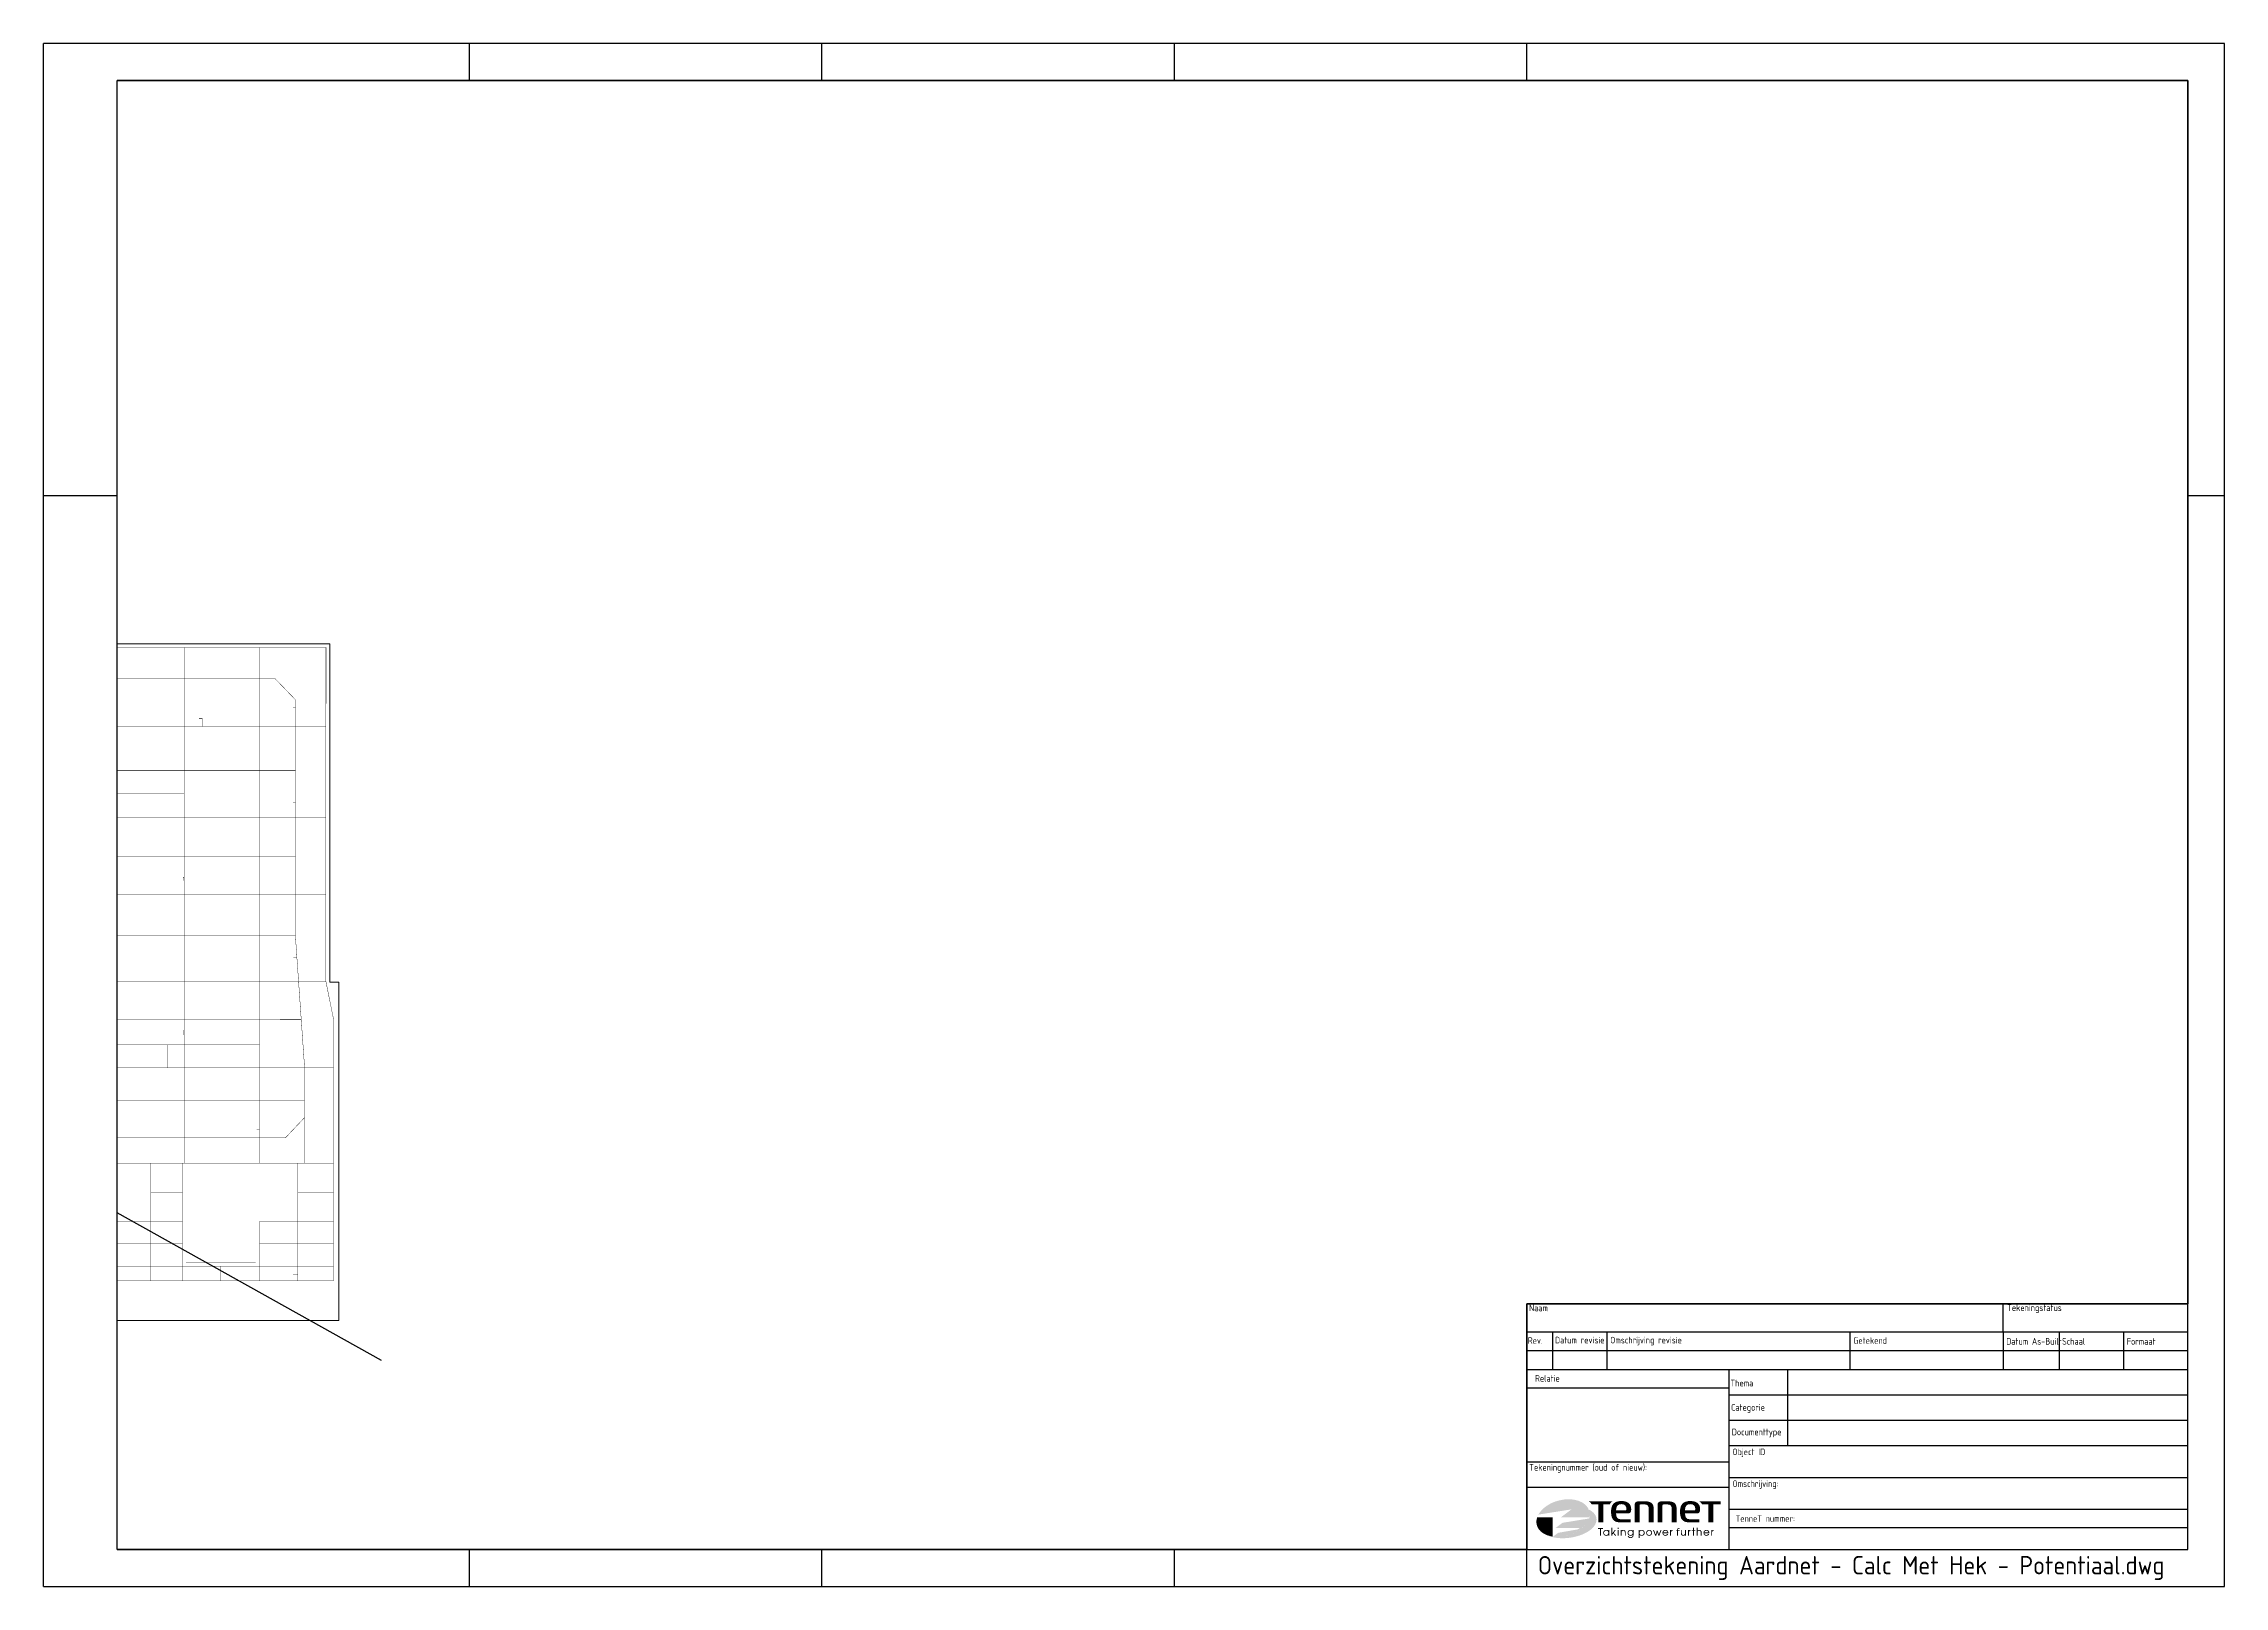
# Paper-space layout 'A2' of a CAD drawing. Header units: millimetres. Extents: x 0 to 594, y 0 to 420.
# The model-space entities are those that its viewports show. They can reach past a viewport. Long polylines and large blocks are cut down to what shows.
import ezdxf
from ezdxf.enums import TextEntityAlignment as Align

# ---------------------------------------------------------------- set-up
doc = ezdxf.new("R2010")
doc.units = ezdxf.units.MM
doc.header["$LTSCALE"] = 10
doc.layers.add('AALYN00L', color=7, linetype='Continuous', lineweight=9)
for name, color, linetype in [('FORMAAT', 7, 'Continuous'), ('GUIDE', 7, 'Continuous'), ('Stationsvlek', 6, 'Continuous'), ('WKAAR40L', 170, 'Continuous'), ('WKAAR40R', 30, 'Continuous')]:
    doc.layers.add(name, color=color, linetype=linetype)
doc.layers.add('VPORTS', color=7, linetype='Continuous', plot=False)
doc.layers.add('WIPEOUT', color=7, linetype='Continuous', plot=False)
doc.styles.add('TenneT', font='isocp.shx')
doc.linetypes.add('FENCELINE1', pattern='A,6.35,-2.54,[133,ltypeshp.shx,S=2.54,R=0,X=-2.54,Y=0],-2.54,25.4', length=36.83)

psp = doc.layouts.new('A2')

# ---------------------------------------------------------------- texts
at = {"insert": (407, 5), "char_height": 5, "attachment_point": 4, "style": 'TenneT'}
psp.add_mtext('Overzichtstekening Aardnet - Calc Met Hek - Potentiaal.dwg', dxfattribs=at)

msp = doc.modelspace()

# ---------------------------------------------------------------- blocks, each defined once
blk = doc.blocks.new('TA2')
at = {"color": 1}
for p, q in [((0, 0), (0, 420)), ((594, 420), (0, 420)), ((116, 410), (116, 420)), ((212, 410), (212, 420)), ((308, 410), (308, 420)), ((404, 410), (404, 420)), ((594, 0), (594, 420)), ((0, 297), (20, 297)), ((584, 297), (594, 297)), ((116, 0), (116, 10)), ((212, 0), (212, 10)), ((308, 0), (308, 10)), ((404, 0), (404, 10)), ((0, 0), (594, 0))]:
    blk.add_line(p, q, dxfattribs=at)
at = {"color": 5}
for p, q in [((20, 10), (20, 410)), ((584, 410), (20, 410)), ((584, 10), (584, 410)), ((20, 10), (584, 10))]:
    blk.add_line(p, q, dxfattribs=at)
blk = doc.blocks.new('TenneT onderhoek A2 2014')
at = {"true_color": 0x004594}
h = blk.add_hatch(color=154, dxfattribs=at)
edge = h.paths.add_edge_path()
edge.add_spline(control_points=[(246.52, 118.33), (246.52, 118.33), (238.74, 118.33), (238.74, 118.33), (238.74, 118.33), (241.66, 120.52), (241.66, 120.52), (241.66, 120.52), (232.66, 119.1), (232.66, 119.1), (232.66, 119.1), (232.65, 119.1), (232.65, 119.1), (233.57, 120.76), (235.56, 122.23), (238.09, 122.91), (242.04, 123.97), (245.81, 122.7), (246.51, 120.07), (246.66, 119.5), (246.66, 118.91), (246.52, 118.33), (246.52, 118.33), (246.52, 118.33), (246.52, 118.33)], knot_values=[0, 0, 0, 0, 1, 1, 1, 2, 2, 2, 3, 3, 3, 4, 4, 4, 5, 5, 5, 6, 6, 6, 7, 7, 7, 8, 8, 8, 8], degree=3, periodic=0)
at = {"true_color": 0x629b9d}
h = blk.add_hatch(color=135, dxfattribs=at)
h.set_gradient(color1=(164, 204, 196), one_color=1, tint=1, name='INVCURVED')
edge = h.paths.add_edge_path()
edge.add_spline(control_points=[(233.83, 114.1), (234.05, 113.96), (234.39, 113.73), (234.89, 113.48), (235.32, 113.31), (235.75, 113.16), (236.21, 113.02), (236.69, 112.91), (237.19, 112.82), (237.72, 112.75), (238.28, 112.69), (238.85, 112.66), (239.44, 112.66), (240.06, 112.68), (240.71, 112.73), (241.4, 112.82), (242.12, 112.94), (242.9, 113.12), (243.75, 113.36), (244.75, 113.73), (246.47, 114.56), (248.07, 115.85), (248.5, 117.44), (248.48, 118.08), (248.35, 118.57), (248.15, 118.98), (247.9, 119.33), (247.61, 119.65), (247.29, 119.92), (246.92, 120.19), (246.67, 120.31), (246.3, 120.57), (246.53, 120.15), (246.57, 119.82), (246.63, 119.24), (246.66, 118.55), (246.26, 117.51), (245.59, 116.36), (244.35, 115.15), (243.06, 114.31), (241.78, 113.75), (240.85, 113.44), (240.04, 113.24), (239.31, 113.12), (238.64, 113.03), (238, 113.06), (237.41, 113.02), (236.85, 113.08), (236.34, 113.15), (235.85, 113.24), (235.38, 113.37), (234.93, 113.52), (234.42, 113.76), (234.06, 113.97), (233.83, 114.1)], knot_values=[0, 0, 0, 0, 1.169576, 1.837399, 2.512652, 3.213579, 3.916841, 4.639743, 5.403717, 6.218902, 7.037093, 7.889665, 8.773799, 9.697636, 10.667594, 11.692368, 12.784237, 13.963594, 15.267821, 16.754832, 18.724948, 23.874711, 25.119813, 25.969505, 26.697037, 27.364343, 28.004422, 28.63507, 29.26661, 29.905374, 30.555472, 30.882101, 31.171247, 31.954644, 32.769179, 33.660189, 35.026022, 37.64588, 39.603933, 42.726769, 44.474586, 45.876255, 47.092859, 48.186573, 49.193163, 50.124383, 51.027126, 51.854028, 52.622592, 53.362173, 54.091847, 54.786472, 55.46156, 56.646122, 56.646122, 56.646122, 56.646122], degree=3, periodic=0)
at = {"true_color": 0x004594}
h = blk.add_hatch(color=154, dxfattribs=at)
edge = h.paths.add_edge_path()
edge.add_spline(control_points=[(247.19, 121.88), (246.99, 122.21), (246.69, 122.49), (246.37, 122.71), (246.37, 122.71), (252.84, 122.71), (252.84, 122.71), (252.5, 122.53), (252.23, 122.23), (252.08, 121.88), (252.08, 121.88), (250.32, 121.88), (250.32, 121.88), (250.32, 121.88), (250.32, 117.01), (250.32, 117.01), (250.32, 117.01), (248.95, 117.01), (248.95, 117.01), (248.95, 117.01), (248.95, 121.88), (248.95, 121.88), (248.95, 121.88), (247.19, 121.88), (247.19, 121.88)], knot_values=[0, 0, 0, 0, 1, 1, 1, 2, 2, 2, 3, 3, 3, 4, 4, 4, 5, 5, 5, 6, 6, 6, 7, 7, 7, 8, 8, 8, 8], degree=3, periodic=0)
h = blk.add_hatch(color=154, dxfattribs=at)
edge = h.paths.add_edge_path()
edge.add_spline(control_points=[(253.83, 119.18), (253.83, 119.26), (253.82, 119.31), (253.82, 119.4), (253.82, 119.4), (256.82, 119.4), (256.82, 119.4), (256.88, 119.4), (257.13, 119.39), (257.3, 119.44), (257.61, 119.51), (257.94, 119.76), (257.94, 120.5), (257.94, 121.41), (257.63, 121.95), (257.15, 122.3), (256.16, 123), (254, 123), (253.11, 122.08), (252.22, 121.16), (252.32, 118.98), (252.79, 118.04), (252.93, 117.78), (253.19, 117.46), (253.6, 117.24), (253.9, 117.07), (254.34, 117.01), (254.77, 117.01), (254.95, 117.01), (257.76, 117.01), (257.76, 117.01), (257.76, 117.01), (257.76, 117.84), (257.76, 117.84), (257.76, 117.84), (254.98, 117.84), (254.98, 117.84), (254.08, 117.84), (253.88, 118.51), (253.83, 119.18)], knot_values=[0, 0, 0, 0, 1, 1, 1, 2, 2, 2, 3, 3, 3, 4, 4, 4, 5, 5, 5, 6, 6, 6, 7, 7, 7, 8, 8, 8, 9, 9, 9, 10, 10, 10, 11, 11, 11, 12, 12, 12, 13, 13, 13, 13], degree=3, periodic=0)
edge = h.paths.add_edge_path(flags=16)
edge.add_spline(control_points=[(253.84, 120.64), (253.91, 121.32), (254.23, 121.95), (255.22, 121.95), (256.23, 121.95), (256.61, 121.42), (256.61, 120.67), (256.6, 120.31), (256.54, 120.23), (256.33, 120.23), (256.33, 120.23), (253.82, 120.23), (253.82, 120.23), (253.82, 120.46), (253.84, 120.64), (253.84, 120.64)], knot_values=[0, 0, 0, 0, 1, 1, 1, 2, 2, 2, 3, 3, 3, 4, 4, 4, 5, 5, 5, 5], degree=3, periodic=0)
h = blk.add_hatch(color=154, dxfattribs=at)
edge = h.paths.add_edge_path()
edge.add_spline(control_points=[(261.81, 122.7), (261.81, 122.7), (259.88, 122.7), (259.88, 122.7), (259.2, 122.7), (258.87, 122.38), (258.87, 121.71), (258.87, 121.71), (258.87, 117.01), (258.87, 117.01), (258.87, 117.01), (260.19, 117.01), (260.19, 117.01), (260.19, 117.01), (260.19, 121.6), (260.19, 121.6), (260.2, 121.79), (260.27, 121.86), (260.46, 121.87), (260.46, 121.87), (261.59, 121.87), (261.59, 121.87), (262.42, 121.86), (262.71, 121.46), (262.72, 120.63), (262.72, 120.63), (262.72, 117.01), (262.72, 117.01), (262.72, 117.01), (264.05, 117.01), (264.05, 117.01), (264.05, 117.01), (264.05, 120.75), (264.05, 120.75), (264.05, 122.4), (262.93, 122.7), (261.81, 122.7)], knot_values=[0, 0, 0, 0, 1, 1, 1, 2, 2, 2, 3, 3, 3, 4, 4, 4, 5, 5, 5, 6, 6, 6, 7, 7, 7, 8, 8, 8, 9, 9, 9, 10, 10, 10, 11, 11, 11, 12, 12, 12, 12], degree=3, periodic=0)
h = blk.add_hatch(color=154, dxfattribs=at)
edge = h.paths.add_edge_path()
edge.add_spline(control_points=[(268.06, 122.7), (268.06, 122.7), (266.13, 122.7), (266.13, 122.7), (265.45, 122.7), (265.12, 122.38), (265.12, 121.71), (265.12, 121.71), (265.12, 117.01), (265.12, 117.01), (265.12, 117.01), (266.44, 117.01), (266.44, 117.01), (266.44, 117.01), (266.44, 121.6), (266.44, 121.6), (266.45, 121.79), (266.52, 121.86), (266.71, 121.87), (266.71, 121.87), (267.84, 121.87), (267.84, 121.87), (268.67, 121.86), (268.96, 121.46), (268.97, 120.63), (268.97, 120.63), (268.97, 117.01), (268.97, 117.01), (268.97, 117.01), (270.3, 117.01), (270.3, 117.01), (270.3, 117.01), (270.3, 120.75), (270.3, 120.75), (270.3, 122.4), (269.18, 122.7), (268.06, 122.7)], knot_values=[0, 0, 0, 0, 1, 1, 1, 2, 2, 2, 3, 3, 3, 4, 4, 4, 5, 5, 5, 6, 6, 6, 7, 7, 7, 8, 8, 8, 9, 9, 9, 10, 10, 10, 11, 11, 11, 12, 12, 12, 12], degree=3, periodic=0)
h = blk.add_hatch(color=154, dxfattribs=at)
edge = h.paths.add_edge_path()
edge.add_spline(control_points=[(272.61, 119.18), (272.6, 119.26), (272.6, 119.31), (272.59, 119.4), (272.59, 119.4), (275.59, 119.4), (275.59, 119.4), (275.65, 119.4), (275.91, 119.39), (276.08, 119.44), (276.38, 119.51), (276.71, 119.76), (276.71, 120.5), (276.71, 121.41), (276.41, 121.95), (275.92, 122.3), (274.93, 123), (272.77, 123), (271.89, 122.08), (271, 121.16), (271.1, 118.98), (271.57, 118.04), (271.7, 117.78), (271.97, 117.46), (272.38, 117.24), (272.68, 117.07), (273.12, 117.01), (273.54, 117.01), (273.72, 117.01), (276.53, 117.01), (276.53, 117.01), (276.53, 117.01), (276.53, 117.84), (276.53, 117.84), (276.53, 117.84), (273.75, 117.84), (273.75, 117.84), (272.85, 117.84), (272.65, 118.51), (272.61, 119.18)], knot_values=[0, 0, 0, 0, 1, 1, 1, 2, 2, 2, 3, 3, 3, 4, 4, 4, 5, 5, 5, 6, 6, 6, 7, 7, 7, 8, 8, 8, 9, 9, 9, 10, 10, 10, 11, 11, 11, 12, 12, 12, 13, 13, 13, 13], degree=3, periodic=0)
edge = h.paths.add_edge_path(flags=16)
edge.add_spline(control_points=[(272.61, 120.64), (272.68, 121.32), (273, 121.95), (273.99, 121.95), (275, 121.95), (275.38, 121.42), (275.39, 120.67), (275.37, 120.31), (275.32, 120.23), (275.1, 120.23), (275.1, 120.23), (272.59, 120.23), (272.59, 120.23), (272.6, 120.46), (272.61, 120.64), (272.61, 120.64)], knot_values=[0, 0, 0, 0, 1, 1, 1, 2, 2, 2, 3, 3, 3, 4, 4, 4, 5, 5, 5, 5], degree=3, periodic=0)
h = blk.add_hatch(color=154, dxfattribs=at)
edge = h.paths.add_edge_path()
edge.add_spline(control_points=[(276.45, 122.7), (276.79, 122.52), (277.06, 122.23), (277.21, 121.87), (277.21, 121.87), (278.97, 121.87), (278.97, 121.87), (278.97, 121.87), (278.97, 117.01), (278.97, 117.01), (278.97, 117.01), (280.34, 117.01), (280.34, 117.01), (280.34, 117.01), (280.34, 121.87), (280.34, 121.87), (280.34, 121.87), (282.28, 121.87), (282.28, 121.87), (282.28, 121.87), (282.28, 122.7), (282.28, 122.7), (282.28, 122.7), (276.45, 122.7), (276.45, 122.7)], knot_values=[0, 0, 0, 0, 1, 1, 1, 2, 2, 2, 3, 3, 3, 4, 4, 4, 5, 5, 5, 6, 6, 6, 7, 7, 7, 8, 8, 8, 8], degree=3, periodic=0)
h = blk.add_hatch(color=141)
h.set_gradient(color1=(61, 185, 194), color2=(51, 116, 132), tint=1)
edge = h.paths.add_edge_path()
edge.add_spline(control_points=[(236.55, 113.12), (234.36, 113.44), (232.66, 114.56), (232.22, 116.24), (232.03, 116.92), (232.08, 117.64), (232.31, 118.33), (232.31, 118.33), (232.31, 118.33), (232.31, 118.33), (232.31, 118.33), (236.55, 118.33), (236.55, 118.33), (236.55, 118.33), (236.55, 113.12), (236.55, 113.12)], knot_values=[0, 0, 0, 0, 1, 1, 1, 2, 2, 2, 3, 3, 3, 4, 4, 4, 5, 5, 5, 5], degree=3, periodic=0)
h = blk.add_hatch(color=3)
edge = h.paths.add_edge_path()
edge.add_spline(control_points=[(237.88, 114.03), (237.96, 114.09), (238.1, 114.15), (238.2, 114.17), (238.2, 114.17), (243.18, 115.03), (243.18, 115.03), (243.34, 115.06), (243.56, 115.16), (243.66, 115.25), (243.77, 115.33), (243.86, 115.41), (243.86, 115.41), (243.86, 115.41), (237.28, 115.41), (237.28, 115.41), (237.28, 115.41), (239.08, 116.76), (239.08, 116.76), (239.15, 116.82), (239.29, 116.88), (239.39, 116.89), (239.39, 116.89), (246.14, 117.99), (246.14, 117.99), (246.24, 118.01), (246.36, 118.05), (246.45, 118.09), (246.45, 118.09), (246.45, 118.09), (246.45, 118.09), (245.84, 116.08), (243.61, 114.19), (240.64, 113.4), (239.24, 113.02), (237.87, 112.94), (236.65, 113.1), (236.65, 113.1), (237.88, 114.03), (237.88, 114.03)], knot_values=[0, 0, 0, 0, 1, 1, 1, 2, 2, 2, 3, 3, 3, 4, 4, 4, 5, 5, 5, 6, 6, 6, 7, 7, 7, 8, 8, 8, 9, 9, 9, 10, 10, 10, 11, 11, 11, 12, 12, 12, 13, 13, 13, 13], degree=3, periodic=0)
at = {"true_color": 0x85b04e}
for points in [[(249.45, 113.35), (249.45, 115.22), (248.87, 115.22), (248.87, 115.45), (250.27, 115.45), (250.27, 115.22), (249.7, 115.22), (249.7, 113.35)], [(252.54, 113.35), (252.54, 115.51), (252.78, 115.51), (252.78, 114.02), (253.46, 114.91), (253.76, 114.91), (253.18, 114.17), (253.87, 113.35), (253.56, 113.35), (253.03, 113.98), (252.78, 113.65), (252.78, 113.35)], [(264.46, 113.35), (263.87, 114.91), (264.12, 114.91), (264.59, 113.68), (264.92, 114.73), (265.12, 114.73), (265.46, 113.67), (265.93, 114.91), (266.18, 114.91), (265.58, 113.35), (265.33, 113.35), (265.02, 114.31), (264.72, 113.35)], [(274.76, 113.35), (274.76, 114.7), (274.44, 114.7), (274.44, 114.91), (274.76, 114.91), (274.76, 115.51), (274.99, 115.51), (274.99, 114.91), (275.36, 114.91), (275.36, 114.7), (274.99, 114.7), (274.99, 113.35)]]:
    blk.add_hatch(color=65, dxfattribs=at).paths.add_polyline_path(points)
h = blk.add_hatch(color=65, dxfattribs=at)
edge = h.paths.add_edge_path()
edge.add_spline(control_points=[(251.94, 114.91), (251.94, 114.91), (251.94, 113.35), (251.94, 113.35), (251.94, 113.35), (251.71, 113.35), (251.71, 113.35), (251.71, 113.35), (251.71, 113.58), (251.71, 113.58), (251.56, 113.4), (251.37, 113.31), (251.13, 113.31), (251.13, 113.31), (251.13, 113.31), (251.13, 113.31), (251.13, 113.31), (251.13, 113.31), (251.13, 113.31), (251.13, 113.31), (251.13, 113.31), (251.13, 113.31), (250.65, 113.31), (250.29, 113.69), (250.29, 114.13), (250.29, 114.13), (250.29, 114.13), (250.29, 114.13), (250.29, 114.55), (250.63, 114.95), (251.13, 114.95), (251.36, 114.95), (251.56, 114.86), (251.71, 114.68), (251.71, 114.68), (251.71, 114.68), (251.71, 114.68), (251.71, 114.68), (251.71, 114.91), (251.71, 114.91), (251.71, 114.91), (251.94, 114.91), (251.94, 114.91)], knot_values=[0, 0, 0, 0, 1, 1, 1, 2, 2, 2, 3, 3, 3, 4, 4, 4, 5, 5, 5, 6, 6, 6, 7, 7, 7, 8, 8, 8, 9, 9, 9, 10, 10, 10, 11, 11, 11, 12, 12, 12, 13, 13, 13, 14, 14, 14, 14], degree=3, periodic=0)
edge = h.paths.add_edge_path(flags=16)
edge.add_spline(control_points=[(251.12, 113.53), (251.4, 113.53), (251.7, 113.75), (251.71, 114.13), (251.71, 114.43), (251.48, 114.73), (251.13, 114.73), (250.8, 114.74), (250.53, 114.45), (250.52, 114.13), (250.52, 113.79), (250.82, 113.52), (251.12, 113.53)], knot_values=[0, 0, 0, 0, 1, 1, 1, 2, 2, 2, 3, 3, 3, 4, 4, 4, 4], degree=3, periodic=0)
h = blk.add_hatch(color=65, dxfattribs=at)
h.paths.add_polyline_path([(254.24, 113.35), (254.24, 114.91), (254.48, 114.91), (254.48, 113.35)])
h.paths.add_polyline_path([(254.24, 115.17), (254.24, 115.51), (254.48, 115.51), (254.48, 115.17)])
h = blk.add_hatch(color=65, dxfattribs=at)
edge = h.paths.add_edge_path()
edge.add_spline(control_points=[(255.08, 113.35), (255.08, 113.35), (255.08, 114.91), (255.08, 114.91), (255.08, 114.91), (255.31, 114.91), (255.31, 114.91), (255.31, 114.91), (255.31, 114.74), (255.31, 114.74), (255.41, 114.84), (255.55, 114.95), (255.76, 114.95), (256.18, 114.95), (256.46, 114.65), (256.46, 114.2), (256.46, 114.2), (256.46, 113.35), (256.46, 113.35), (256.46, 113.35), (256.22, 113.35), (256.22, 113.35), (256.22, 113.35), (256.22, 113.35), (256.22, 113.35), (256.22, 113.35), (256.22, 114.2), (256.22, 114.2), (256.22, 114.84), (255.54, 114.86), (255.37, 114.49), (255.34, 114.42), (255.33, 114.35), (255.33, 114.2), (255.33, 114.2), (255.33, 113.35), (255.33, 113.35), (255.33, 113.35), (255.08, 113.35), (255.08, 113.35)], knot_values=[0, 0, 0, 0, 1, 1, 1, 2, 2, 2, 3, 3, 3, 4, 4, 4, 5, 5, 5, 6, 6, 6, 7, 7, 7, 8, 8, 8, 9, 9, 9, 10, 10, 10, 11, 11, 11, 12, 12, 12, 13, 13, 13, 13], degree=3, periodic=0)
h = blk.add_hatch(color=65, dxfattribs=at)
edge = h.paths.add_edge_path()
edge.add_spline(control_points=[(258.56, 114.91), (258.56, 114.91), (258.56, 113.49), (258.56, 113.49), (258.56, 113.26), (258.53, 113.13), (258.42, 112.99), (258.42, 112.99), (258.42, 112.99), (258.42, 112.99), (258.27, 112.8), (258.02, 112.69), (257.76, 112.69), (257.76, 112.69), (257.76, 112.69), (257.76, 112.69), (257.41, 112.69), (257.07, 112.93), (256.98, 113.29), (256.98, 113.29), (257.22, 113.29), (257.22, 113.29), (257.28, 113.18), (257.42, 112.91), (257.78, 112.91), (257.78, 112.91), (257.78, 112.91), (257.78, 112.91), (258.1, 112.91), (258.32, 113.12), (258.32, 113.44), (258.32, 113.44), (258.32, 113.44), (258.32, 113.44), (258.32, 113.44), (258.32, 113.59), (258.32, 113.59), (258.21, 113.42), (257.99, 113.31), (257.75, 113.31), (257.75, 113.31), (257.75, 113.31), (257.75, 113.31), (257.3, 113.31), (256.93, 113.67), (256.93, 114.12), (256.93, 114.12), (256.93, 114.12), (256.93, 114.12), (256.93, 114.57), (257.29, 114.95), (257.73, 114.95), (257.73, 114.95), (257.73, 114.95), (257.73, 114.95), (257.97, 114.95), (258.18, 114.85), (258.32, 114.68), (258.32, 114.68), (258.32, 114.68), (258.32, 114.68), (258.32, 114.68), (258.32, 114.91), (258.32, 114.91), (258.32, 114.91), (258.56, 114.91), (258.56, 114.91)], knot_values=[0, 0, 0, 0, 1, 1, 1, 2, 2, 2, 3, 3, 3, 4, 4, 4, 5, 5, 5, 6, 6, 6, 7, 7, 7, 8, 8, 8, 9, 9, 9, 10, 10, 10, 11, 11, 11, 12, 12, 12, 13, 13, 13, 14, 14, 14, 15, 15, 15, 16, 16, 16, 17, 17, 17, 18, 18, 18, 19, 19, 19, 20, 20, 20, 21, 21, 21, 22, 22, 22, 22], degree=3, periodic=0)
edge = h.paths.add_edge_path(flags=17)
edge.add_spline(control_points=[(257.75, 113.53), (258.02, 113.53), (258.32, 113.75), (258.32, 114.13), (258.32, 114.43), (258.1, 114.73), (257.76, 114.73), (257.42, 114.74), (257.17, 114.47), (257.17, 114.13), (257.16, 113.74), (257.5, 113.52), (257.75, 113.53)], knot_values=[0, 0, 0, 0, 1, 1, 1, 2, 2, 2, 3, 3, 3, 4, 4, 4, 4], degree=3, periodic=0)
h = blk.add_hatch(color=65, dxfattribs=at)
edge = h.paths.add_edge_path()
edge.add_spline(control_points=[(259.96, 112.77), (259.96, 112.77), (259.96, 114.91), (259.96, 114.91), (259.96, 114.91), (260.2, 114.91), (260.2, 114.91), (260.2, 114.91), (260.2, 114.69), (260.2, 114.69), (260.34, 114.85), (260.55, 114.95), (260.79, 114.95), (260.79, 114.95), (260.79, 114.95), (260.79, 114.95), (261.25, 114.95), (261.62, 114.58), (261.62, 114.12), (261.62, 114.12), (261.62, 114.12), (261.62, 114.12), (261.62, 113.67), (261.24, 113.31), (260.78, 113.31), (260.78, 113.31), (260.78, 113.31), (260.78, 113.31), (260.55, 113.31), (260.35, 113.4), (260.21, 113.57), (260.21, 113.57), (260.21, 113.57), (260.21, 113.57), (260.21, 113.57), (260.21, 112.77), (260.21, 112.77), (260.21, 112.77), (259.96, 112.77), (259.96, 112.77), (259.96, 112.77), (259.96, 112.77), (259.96, 112.77)], knot_values=[0, 0, 0, 0, 1, 1, 1, 2, 2, 2, 3, 3, 3, 4, 4, 4, 5, 5, 5, 6, 6, 6, 7, 7, 7, 8, 8, 8, 9, 9, 9, 10, 10, 10, 11, 11, 11, 12, 12, 12, 13, 13, 13, 14, 14, 14, 14], degree=3, periodic=0)
edge = h.paths.add_edge_path(flags=16)
edge.add_spline(control_points=[(260.79, 113.53), (261.12, 113.53), (261.38, 113.79), (261.38, 114.12), (261.38, 114.12), (261.38, 114.12), (261.38, 114.12), (261.38, 114.47), (261.12, 114.73), (260.79, 114.73), (260.79, 114.73), (260.79, 114.73), (260.79, 114.73), (260.46, 114.73), (260.2, 114.47), (260.2, 114.13), (260.2, 114.13), (260.2, 114.13), (260.2, 114.13), (260.2, 113.78), (260.45, 113.53), (260.79, 113.53), (260.79, 113.53), (260.79, 113.53), (260.79, 113.53)], knot_values=[0, 0, 0, 0, 1, 1, 1, 2, 2, 2, 3, 3, 3, 4, 4, 4, 5, 5, 5, 6, 6, 6, 7, 7, 7, 8, 8, 8, 8], degree=3, periodic=0)
h = blk.add_hatch(color=65, dxfattribs=at)
edge = h.paths.add_edge_path()
edge.add_spline(control_points=[(262, 114.13), (262, 114.58), (262.37, 114.95), (262.82, 114.95), (262.82, 114.95), (262.82, 114.95), (262.82, 114.95), (263.26, 114.95), (263.63, 114.57), (263.63, 114.13), (263.63, 114.13), (263.63, 114.13), (263.63, 114.13), (263.63, 113.68), (263.26, 113.31), (262.81, 113.31), (262.81, 113.31), (262.81, 113.31), (262.81, 113.31), (262.37, 113.31), (262, 113.68), (262, 114.13), (262, 114.13), (262, 114.13), (262, 114.13)], knot_values=[0, 0, 0, 0, 1, 1, 1, 2, 2, 2, 3, 3, 3, 4, 4, 4, 5, 5, 5, 6, 6, 6, 7, 7, 7, 8, 8, 8, 8], degree=3, periodic=0)
edge = h.paths.add_edge_path(flags=16)
edge.add_spline(control_points=[(263.4, 114.14), (263.4, 114.14), (263.4, 114.14), (263.4, 114.14), (263.4, 114.47), (263.13, 114.73), (262.82, 114.73), (262.48, 114.73), (262.24, 114.44), (262.24, 114.12), (262.24, 113.79), (262.5, 113.53), (262.82, 113.53), (263.12, 113.53), (263.4, 113.77), (263.4, 114.14)], knot_values=[0, 0, 0, 0, 1, 1, 1, 2, 2, 2, 3, 3, 3, 4, 4, 4, 5, 5, 5, 5], degree=3, periodic=0)
h = blk.add_hatch(color=65, dxfattribs=at)
edge = h.paths.add_edge_path()
edge.add_spline(control_points=[(267.23, 114.95), (267.56, 114.95), (267.88, 114.73), (267.99, 114.42), (267.99, 114.42), (267.99, 114.42), (267.99, 114.42), (268.05, 114.3), (268.05, 114.06), (268.05, 114.06), (268.05, 114.06), (268.05, 114.04), (268.05, 114.04), (268.05, 114.04), (266.67, 114.04), (266.67, 114.04), (266.69, 113.78), (266.92, 113.53), (267.23, 113.53), (267.55, 113.53), (267.71, 113.79), (267.74, 113.84), (267.74, 113.84), (268, 113.84), (268, 113.84), (267.9, 113.56), (267.59, 113.31), (267.24, 113.31), (266.79, 113.31), (266.42, 113.68), (266.42, 114.13), (266.42, 114.52), (266.72, 114.95), (267.23, 114.95)], knot_values=[0, 0, 0, 0, 1, 1, 1, 2, 2, 2, 3, 3, 3, 4, 4, 4, 5, 5, 5, 6, 6, 6, 7, 7, 7, 8, 8, 8, 9, 9, 9, 10, 10, 10, 11, 11, 11, 11], degree=3, periodic=0)
edge = h.paths.add_edge_path(flags=16)
edge.add_spline(control_points=[(267.24, 114.73), (266.97, 114.73), (266.74, 114.54), (266.68, 114.25), (266.68, 114.25), (266.68, 114.25), (266.68, 114.25), (266.68, 114.25), (267.8, 114.25), (267.8, 114.25), (267.72, 114.55), (267.5, 114.73), (267.24, 114.73), (267.24, 114.73), (267.24, 114.73), (267.24, 114.73)], knot_values=[0, 0, 0, 0, 1, 1, 1, 2, 2, 2, 3, 3, 3, 4, 4, 4, 5, 5, 5, 5], degree=3, periodic=0)
h = blk.add_hatch(color=65, dxfattribs=at)
edge = h.paths.add_edge_path()
edge.add_spline(control_points=[(268.54, 113.35), (268.54, 113.35), (268.54, 114.91), (268.54, 114.91), (268.54, 114.91), (268.78, 114.91), (268.78, 114.91), (268.78, 114.91), (268.78, 114.75), (268.78, 114.75), (268.89, 114.9), (269.04, 114.94), (269.24, 114.95), (269.24, 114.95), (269.24, 114.95), (269.24, 114.95), (269.24, 114.95), (269.24, 114.95), (269.24, 114.95), (269.24, 114.95), (269.26, 114.95), (269.26, 114.95), (269.26, 114.95), (269.26, 114.7), (269.26, 114.7), (269.26, 114.7), (269.23, 114.7), (269.23, 114.7), (269.1, 114.7), (269.01, 114.66), (268.94, 114.6), (268.94, 114.6), (268.94, 114.6), (268.94, 114.6), (268.83, 114.5), (268.79, 114.43), (268.79, 114.26), (268.79, 114.26), (268.79, 113.35), (268.79, 113.35), (268.79, 113.35), (268.54, 113.35), (268.54, 113.35)], knot_values=[0, 0, 0, 0, 1, 1, 1, 2, 2, 2, 3, 3, 3, 4, 4, 4, 5, 5, 5, 6, 6, 6, 7, 7, 7, 8, 8, 8, 9, 9, 9, 10, 10, 10, 11, 11, 11, 12, 12, 12, 13, 13, 13, 14, 14, 14, 14], degree=3, periodic=0)
h = blk.add_hatch(color=65, dxfattribs=at)
edge = h.paths.add_edge_path()
edge.add_spline(control_points=[(270.44, 113.35), (270.44, 113.35), (270.44, 114.7), (270.44, 114.7), (270.44, 114.7), (270.18, 114.7), (270.18, 114.7), (270.18, 114.7), (270.18, 114.91), (270.18, 114.91), (270.18, 114.91), (270.44, 114.91), (270.44, 114.91), (270.44, 114.91), (270.45, 114.98), (270.45, 114.98), (270.46, 115.2), (270.52, 115.33), (270.66, 115.41), (270.66, 115.41), (270.66, 115.41), (270.66, 115.41), (270.75, 115.46), (270.88, 115.49), (271.02, 115.49), (271.02, 115.49), (271.02, 115.49), (271.02, 115.49), (271.02, 115.49), (271.1, 115.49), (271.1, 115.49), (271.1, 115.49), (271.1, 115.27), (271.1, 115.27), (271.1, 115.27), (271.02, 115.27), (271.02, 115.27), (270.9, 115.27), (270.82, 115.24), (270.76, 115.2), (270.76, 115.2), (270.76, 115.2), (270.76, 115.2), (270.71, 115.15), (270.68, 115.08), (270.68, 114.97), (270.68, 114.97), (270.68, 114.97), (270.68, 114.97), (270.68, 114.97), (270.68, 114.91), (270.68, 114.91), (270.68, 114.91), (271.1, 114.91), (271.1, 114.91), (271.1, 114.91), (271.1, 114.7), (271.1, 114.7), (271.1, 114.7), (270.68, 114.7), (270.68, 114.7), (270.68, 114.7), (270.68, 113.35), (270.68, 113.35), (270.68, 113.35), (270.44, 113.35), (270.44, 113.35)], knot_values=[0, 0, 0, 0, 1, 1, 1, 2, 2, 2, 3, 3, 3, 4, 4, 4, 5, 5, 5, 6, 6, 6, 7, 7, 7, 8, 8, 8, 9, 9, 9, 10, 10, 10, 11, 11, 11, 12, 12, 12, 13, 13, 13, 14, 14, 14, 15, 15, 15, 16, 16, 16, 17, 17, 17, 18, 18, 18, 19, 19, 19, 20, 20, 20, 21, 21, 21, 22, 22, 22, 22], degree=3, periodic=0)
h = blk.add_hatch(color=65, dxfattribs=at)
edge = h.paths.add_edge_path()
edge.add_spline(control_points=[(272.83, 114.91), (272.83, 114.91), (272.83, 113.35), (272.83, 113.35), (272.83, 113.35), (272.61, 113.35), (272.61, 113.35), (272.61, 113.35), (272.61, 113.53), (272.61, 113.53), (272.46, 113.33), (272.25, 113.31), (272.12, 113.31), (271.89, 113.31), (271.65, 113.41), (271.54, 113.65), (271.54, 113.65), (271.54, 113.65), (271.54, 113.65), (271.48, 113.75), (271.46, 113.88), (271.46, 114.05), (271.46, 114.05), (271.46, 114.05), (271.46, 114.05), (271.46, 114.05), (271.46, 114.91), (271.46, 114.91), (271.46, 114.91), (271.69, 114.91), (271.69, 114.91), (271.69, 114.91), (271.69, 114.05), (271.69, 114.05), (271.69, 113.67), (271.9, 113.53), (272.15, 113.53), (272.5, 113.53), (272.6, 113.84), (272.6, 114.05), (272.6, 114.05), (272.6, 114.91), (272.6, 114.91), (272.6, 114.91), (272.83, 114.91), (272.83, 114.91)], knot_values=[0, 0, 0, 0, 1, 1, 1, 2, 2, 2, 3, 3, 3, 4, 4, 4, 5, 5, 5, 6, 6, 6, 7, 7, 7, 8, 8, 8, 9, 9, 9, 10, 10, 10, 11, 11, 11, 12, 12, 12, 13, 13, 13, 14, 14, 14, 15, 15, 15, 15], degree=3, periodic=0)
h = blk.add_hatch(color=65, dxfattribs=at)
edge = h.paths.add_edge_path()
edge.add_spline(control_points=[(273.43, 113.35), (273.43, 113.35), (273.43, 114.91), (273.43, 114.91), (273.43, 114.91), (273.67, 114.91), (273.67, 114.91), (273.67, 114.91), (273.67, 114.75), (273.67, 114.75), (273.77, 114.9), (273.92, 114.94), (274.12, 114.95), (274.12, 114.95), (274.12, 114.95), (274.12, 114.95), (274.12, 114.95), (274.12, 114.95), (274.12, 114.95), (274.12, 114.95), (274.15, 114.95), (274.15, 114.95), (274.15, 114.95), (274.15, 114.7), (274.15, 114.7), (274.15, 114.7), (274.11, 114.7), (274.11, 114.7), (273.98, 114.7), (273.89, 114.66), (273.83, 114.6), (273.83, 114.6), (273.83, 114.6), (273.83, 114.6), (273.72, 114.5), (273.68, 114.43), (273.68, 114.26), (273.68, 114.26), (273.68, 113.35), (273.68, 113.35), (273.68, 113.35), (273.43, 113.35), (273.43, 113.35)], knot_values=[0, 0, 0, 0, 1, 1, 1, 2, 2, 2, 3, 3, 3, 4, 4, 4, 5, 5, 5, 6, 6, 6, 7, 7, 7, 8, 8, 8, 9, 9, 9, 10, 10, 10, 11, 11, 11, 12, 12, 12, 13, 13, 13, 14, 14, 14, 14], degree=3, periodic=0)
h = blk.add_hatch(color=65, dxfattribs=at)
edge = h.paths.add_edge_path()
edge.add_spline(control_points=[(275.75, 113.35), (275.75, 113.35), (275.75, 115.51), (275.75, 115.51), (275.75, 115.51), (275.99, 115.51), (275.99, 115.51), (275.99, 115.51), (275.99, 114.75), (275.99, 114.75), (276.21, 115.01), (276.68, 115.03), (276.94, 114.74), (277.06, 114.61), (277.13, 114.43), (277.13, 114.2), (277.13, 114.2), (277.13, 113.35), (277.13, 113.35), (277.13, 113.35), (276.89, 113.35), (276.89, 113.35), (276.89, 113.35), (276.89, 113.35), (276.89, 113.35), (276.89, 113.35), (276.89, 114.2), (276.89, 114.2), (276.89, 114.86), (276.2, 114.85), (276.03, 114.49), (276.03, 114.49), (276.03, 114.49), (276.03, 114.49), (276, 114.43), (275.99, 114.34), (275.99, 114.2), (275.99, 114.2), (275.99, 113.35), (275.99, 113.35), (275.99, 113.35), (275.75, 113.35), (275.75, 113.35)], knot_values=[0, 0, 0, 0, 1, 1, 1, 2, 2, 2, 3, 3, 3, 4, 4, 4, 5, 5, 5, 6, 6, 6, 7, 7, 7, 8, 8, 8, 9, 9, 9, 10, 10, 10, 11, 11, 11, 12, 12, 12, 13, 13, 13, 14, 14, 14, 14], degree=3, periodic=0)
h = blk.add_hatch(color=65, dxfattribs=at)
edge = h.paths.add_edge_path()
edge.add_spline(control_points=[(278.42, 114.95), (278.75, 114.95), (279.06, 114.73), (279.18, 114.42), (279.18, 114.42), (279.18, 114.42), (279.18, 114.42), (279.23, 114.3), (279.23, 114.06), (279.23, 114.06), (279.23, 114.06), (279.23, 114.04), (279.23, 114.04), (279.23, 114.04), (277.85, 114.04), (277.85, 114.04), (277.87, 113.78), (278.11, 113.53), (278.42, 113.53), (278.73, 113.53), (278.89, 113.79), (278.92, 113.84), (278.92, 113.84), (279.18, 113.84), (279.18, 113.84), (279.08, 113.56), (278.77, 113.31), (278.42, 113.31), (277.97, 113.31), (277.61, 113.68), (277.61, 114.13), (277.61, 114.52), (277.91, 114.95), (278.42, 114.95)], knot_values=[0, 0, 0, 0, 1, 1, 1, 2, 2, 2, 3, 3, 3, 4, 4, 4, 5, 5, 5, 6, 6, 6, 7, 7, 7, 8, 8, 8, 9, 9, 9, 10, 10, 10, 11, 11, 11, 11], degree=3, periodic=0)
edge = h.paths.add_edge_path(flags=16)
edge.add_spline(control_points=[(278.42, 114.73), (278.15, 114.73), (277.92, 114.54), (277.86, 114.25), (277.86, 114.25), (277.86, 114.25), (277.86, 114.25), (277.86, 114.25), (278.98, 114.25), (278.98, 114.25), (278.9, 114.55), (278.69, 114.73), (278.42, 114.73), (278.42, 114.73), (278.42, 114.73), (278.42, 114.73)], knot_values=[0, 0, 0, 0, 1, 1, 1, 2, 2, 2, 3, 3, 3, 4, 4, 4, 5, 5, 5, 5], degree=3, periodic=0)
h = blk.add_hatch(color=65, dxfattribs=at)
edge = h.paths.add_edge_path()
edge.add_spline(control_points=[(279.71, 113.35), (279.71, 113.35), (279.71, 114.91), (279.71, 114.91), (279.71, 114.91), (279.95, 114.91), (279.95, 114.91), (279.95, 114.91), (279.95, 114.75), (279.95, 114.75), (280.05, 114.9), (280.2, 114.94), (280.4, 114.95), (280.4, 114.95), (280.4, 114.95), (280.4, 114.95), (280.4, 114.95), (280.4, 114.95), (280.4, 114.95), (280.4, 114.95), (280.43, 114.95), (280.43, 114.95), (280.43, 114.95), (280.43, 114.7), (280.43, 114.7), (280.43, 114.7), (280.39, 114.7), (280.39, 114.7), (280.27, 114.7), (280.17, 114.66), (280.11, 114.6), (280.11, 114.6), (280.11, 114.6), (280.11, 114.6), (280, 114.5), (279.96, 114.43), (279.96, 114.26), (279.96, 114.26), (279.96, 113.35), (279.96, 113.35), (279.96, 113.35), (279.71, 113.35), (279.71, 113.35)], knot_values=[0, 0, 0, 0, 1, 1, 1, 2, 2, 2, 3, 3, 3, 4, 4, 4, 5, 5, 5, 6, 6, 6, 7, 7, 7, 8, 8, 8, 9, 9, 9, 10, 10, 10, 11, 11, 11, 12, 12, 12, 13, 13, 13, 14, 14, 14, 14], degree=3, periodic=0)
at = {"layer": 'FORMAAT', "color": 5}
for p, q in [((229.5, 176.44), (409.5, 176.44)), ((229.5, 109.56), (229.5, 176.44)), ((409.5, 109.56), (409.5, 176.44)), ((229.5, 109.56), (409.5, 109.56))]:
    blk.add_line(p, q, dxfattribs=at)
at = {"layer": 'FORMAAT', "color": 4}
for p, q in [((359.25, 168.88), (359.25, 176.47)), ((229.5, 168.85), (409.5, 168.85)), ((317.5, 168.85), (317.5, 158.61)), ((229.5, 158.61), (347, 158.61)), ((284.5, 158.61), (284.5, 109.56)), ((347, 158.61), (409.5, 158.61)), ((284.5, 137.9), (409.5, 137.9)), ((229.5, 126.58), (284.5, 126.58)), ((284.5, 129.23), (409.5, 129.23)), ((284.5, 120.55), (409.5, 120.55))]:
    blk.add_line(p, q, dxfattribs=at)
at = {"layer": 'FORMAAT', "color": 2}
for p, q in [((236.5, 168.85), (236.5, 158.61)), ((251.25, 168.85), (251.25, 158.61)), ((359.25, 168.88), (359.25, 158.7)), ((374.5, 168.9), (374.5, 158.76)), ((392, 168.88), (392, 158.74)), ((229.5, 163.78), (409.5, 163.78)), ((300.49, 158.61), (300.49, 137.9)), ((229.5, 153.64), (284.5, 153.64)), ((284.5, 151.71), (409.5, 151.71)), ((284.5, 144.81), (409.5, 144.81)), ((229.5, 133.48), (284.5, 133.48)), ((284.5, 115.55), (409.5, 115.55))]:
    blk.add_line(p, q, dxfattribs=at)
at = {"layer": 'GUIDE', "color": 5}
blk.add_line((229.5, 109.56), (284.5, 109.56), dxfattribs=at)
at = {"layer": 'WIPEOUT', "color": 5}
blk.add_line((229.5, 109.56), (229.5, 126.58), dxfattribs=at)
at = {"layer": 'FORMAAT', "color": 1, "linetype": 'Continuous', "style": 'TenneT', "width": 0.8}
for s, p in [('Naam', (230.12, 174.47)), ('Tekeningstatus', (360.36, 174.5)), ('Rev.', (229.77, 165.59)), ('Datum revisie', (237.18, 165.7)), ('Omschrijving revisie', (252.22, 165.7)), ('Getekend', (318.46, 165.59)), ('Datum As-Built', (360.08, 165.37)), ('Schaal', (375.29, 165.37)), ('Formaat', (392.92, 165.35)), ('Relatie', (231.74, 155.3)), ('Thema', (284.98, 154)), ('Categorie', (285.15, 147.38)), ('Documenttype', (285.33, 140.69)), ('Object ID', (285.52, 135.28)), ('Tekeningnummer (oud of nieuw):', (230.18, 131.07)), ('Omschrijving:', (285.52, 126.61)), ('TenneT nummer:', (286.38, 117.13))]:
    blk.add_text(s, height=1.8, dxfattribs=at).set_placement(p)
at = {"layer": 'FORMAAT', "color": 3, "linetype": 'Continuous', "lineweight": 53, "style": 'TenneT', "width": 0.8}
for tag, p, height in [('NAAM', (231.43, 170.91), 3), ('TEKENINGSTATUS', (361.68, 170.93), 3), ('TENNET_NUMMER', (286.56, 110.74), 3.5)]:
    blk.add_attdef(tag, p, '', height=height, dxfattribs=at)
at = {"layer": 'FORMAAT', "color": 2, "linetype": 'Continuous', "style": 'TenneT', "width": 0.8}
blk.add_attdef('WYZ-NR', text='', height=2.5, dxfattribs=at).set_placement((231.5, 159.75), align=Align.CENTER)
for tag, p, height in [('WYZ-DAT', (237.24, 159.51), 2.5), ('OMSCHRIJVING', (252.12, 159.51), 2.5), ('GETEKEND', (318.45, 159.54), 2.5), ('DATUM', (360, 159.32), 2.5), ('SCHAAL', (374.94, 159.32), 2.5), ('FORMAAT', (392.44, 159.33), 2.5), ('THEMA', (301.23, 153.44), 2.5), ('RELATIE_1', (231.78, 149.39), 2.5), ('CATEGORIE', (301.48, 146.47), 2.5), ('RELATIE_2', (231.78, 144.39), 2.5), ('RELATIE_3', (231.78, 139.39), 2.5), ('RELATIE_4', (231.78, 134.42), 2.5), ('DOCUMENTTYPE', (301.53, 139.85), 2.5), ('OBJECT_ID', (286.93, 130.4), 3), ('TEKENINGNUMMER_(OUD_OF_NIEUW)', (231.78, 127.4), 2.5), ('OMSCHR', (286.93, 121.73), 3)]:
    blk.add_attdef(tag, p, '', height=height, dxfattribs=at)
blk = doc.blocks.new('A$C83499aa2')
at = {"layer": 'Stationsvlek', "color": 0, "linetype": 'FENCELINE1', "lineweight": -2, "ltscale": 0.01}
blk.add_lwpolyline([(-127554, 180538), (-126238, 160994), (-165409, 81211), (0, 0), (148521, 302507), (65816, 343112), (64715, 340868), (-17990, 381474), (-116270, 181298)], close=True, dxfattribs=at)
at = {"layer": 'Stationsvlek', "extrusion": (-0.440715, -0.897647, 0), "const_width": 125}
for points, elevation in [([(-184270, 0), (-184270, -2000)], -334500), ([(-92135, 0), (-92135, -2000)], -334500), ([(-92135, 0), (-92135, -2000)], -337000), ([(-12540, 0), (-12540, -2000)], -337000), ([(-7540, 0), (-7540, -2000)], -337000), ([(-2540, 0), (-2540, -2000)], -337000), ([(0, 0), (0, -2000)], -332500), ([(0, 0), (0, -2000)], -337000), ([(0, 0), (0, -2000)], -327500), ([(0, 0), (0, -2000)], -322500), ([(0, 0), (0, -2000)], -312500), ([(0, 0), (0, -2000)], -317500), ([(0, 0), (0, -2000)], -307500), ([(0, 0), (0, -2000)], -302500), ([(0, 0), (0, -2000)], -292500), ([(0, 0), (0, -2000)], -297500), ([(0, 0), (0, -2000)], -287500), ([(0, 0), (0, -2000)], -282500), ([(0, 0), (0, -2000)], -277500)]:
    blk.add_lwpolyline(points, dxfattribs=dict(at, elevation=elevation))
blk = doc.blocks.new('A$C5a98587a')
at = {"layer": 'WKAAR40L', "const_width": 0.1}
for points in [[(101.38, 65.48), (101.38, -34.19)], [(121.88, 65.48), (121.88, -59.53)], [(141.88, 65.48), (141.88, -59.53)], [(19.35, 54.69), (20.23, 54.69), (21.88, 54.69)], [(21.88, 54.69), (21.88, -34.19)], [(45.35, 54.7), (46.23, 54.7), (46.23, 52.5)], [(59.35, 54.69), (60.23, 54.69), (61.88, 54.69)], [(61.88, 54.69), (61.88, -34.19)], [(85.35, 54.7), (86.23, 54.7), (86.23, 52.5)], [(101.05, 57.34), (101.05, 58.42), (101.38, 58.42)], [(141.15, 57.34), (141.88, 57.34)], [(179.35, 54.69), (180.23, 54.69), (181.88, 54.69)], [(181.88, 54.69), (181.88, -66.43)], [(205.35, 54.7), (206.23, 54.7), (206.23, 52.5)], [(219.35, 54.69), (220.23, 54.69), (221.38, 54.69)], [(221.38, 54.69), (221.38, -34.19)], [(245.35, 54.7), (246.23, 54.7), (246.23, 52.5)], [(259.35, 54.69), (260.23, 54.69), (261.88, 54.69)], [(261.88, 54.69), (261.88, -34.19)], [(285.35, 54.7), (286.23, 54.7), (286.23, 52.5)], [(21.88, 52.5), (141.88, 52.5)], [(41.38, 52.5), (41.38, -59.53)], [(81.63, 52.5), (81.63, 40.45)], [(181.88, 52.5), (286.23, 52.5)], [(201.88, 52.5), (201.88, 40.45)], [(241.88, 52.5), (241.88, 40.45)], [(281.38, 52.5), (281.38, -66.43)], [(21.88, 40.45), (141.88, 40.45)], [(49, 40.45), (49, 34.17)], [(56.88, 40.45), (56.88, 34.17)], [(83.12, 40.45), (83.12, 34.17)], [(96.88, 40.45), (96.88, 34.17)], [(181.88, 40.45), (281.38, 40.45)], [(203.12, 40.45), (203.12, 34.17)], [(211.01, 40.45), (211.01, 34.17)], [(243.12, 40.45), (243.12, 34.17)], [(256.88, 40.45), (256.88, 34.17)], [(1.1, 31.5), (1.63, 31.5)], [(1.63, 31.5), (1.63, -59.53)], [(21.88, 34.17), (101.38, 34.17)], [(81.1, 31.5), (81.88, 31.5)], [(81.88, 34.17), (81.88, -59.53)], [(161.08, 31.47), (161.88, 31.47)], [(161.88, 31.47), (161.88, -66.43)], [(181.88, 34.17), (281.38, 34.17)], [(201.88, 34.17), (201.88, -66.43)], [(241.1, 31.5), (241.88, 31.5)], [(241.88, 34.17), (241.88, -66.43)], [(-3.85, 27.67), (301.88, 27.67)], [(11.88, 27.67), (11.88, -59.53)], [(301.88, 27.67), (301.88, -66.43)], [(-3.85, 17.17), (301.88, 17.17)], [(-3.85, 6.67), (301.88, 6.67)], [(41.05, 10.5), (41.05, 9.82), (41.38, 9.82)], [(121.15, 10.5), (121.88, 10.5)], [(201.1, 10.57), (201.88, 10.57)], [(281.05, 10.5), (281.05, 11.32), (281.38, 11.32)], [(-3.85, -4.33), (301.88, -4.33)], [(1.1, -10.5), (1.63, -10.5)], [(81.1, -10.5), (81.88, -10.5)], [(161.05, -10.5), (161.88, -10.5)], [(241.1, -10.5), (241.88, -10.5)], [(-3.85, -16.83), (301.88, -16.83)], [(-3.85, -27.33), (301.88, -27.33)], [(11.88, -34.19), (121.88, -34.19)], [(23.12, -34.19), (23.12, -40.47)], [(36.88, -34.19), (36.88, -40.47)], [(41.05, -31.5), (41.05, -32.18), (41.38, -32.18)], [(58.88, -34.19), (58.88, -59.53)], [(103.12, -34.19), (103.12, -40.47)], [(116.88, -34.19), (116.88, -40.47)], [(121.15, -31.5), (121.88, -31.5)], [(201.1, -31.5), (201.88, -31.5)], [(201.88, -34.19), (301.88, -34.19)], [(223.12, -34.19), (223.12, -40.47)], [(231, -34.19), (231, -40.47)], [(263.12, -34.19), (263.12, -40.47)], [(276.88, -34.19), (276.88, -40.47)], [(281.05, -31.5), (281.05, -30.42), (281.38, -30.42)], [(-3.85, -40.47), (301.88, -40.47)], [(19.48, -40.47), (19.48, -59.53)], [(99.48, -40.47), (99.48, -59.53)], [(221.88, -40.47), (221.88, -66.43)], [(261.88, -40.47), (261.88, -66.43)], [(-1.3, -54.7), (-0.42, -54.7), (-0.42, -51.73)], [(-0.42, -51.73), (201.88, -51.73)], [(24.7, -54.7), (25.58, -54.7), (25.58, -51.73)], [(64.7, -54.7), (65.58, -54.7), (65.58, -51.73)], [(104.7, -54.7), (105.58, -54.7), (105.58, -51.73)], [(201.88, -49.23), (301.88, -49.23)], [(38.7, -54.7), (39.58, -54.7), (41.38, -54.7)], [(78.7, -54.7), (79.58, -54.7), (81.88, -54.7)], [(161.05, -57.33), (161.88, -57.33)], [(221.1, -57.33), (221.88, -57.33)], [(261.1, -57.33), (261.88, -57.33)], [(301.1, -57.33), (301.88, -57.33)], [(161.88, -59.53), (301.88, -59.53)], [(312.3, -66.43), (160.88, -66.43)], [(160.88, -66.43), (160.88, -94.45), (181.84, -94.45), (181.84, -82.28), (192.3, -82.28), (192.3, -66.43)], [(200.88, -66.43), (200.88, -94.45), (221.84, -94.45), (221.84, -82.28), (232.3, -82.28), (232.3, -66.43)], [(240.88, -66.43), (240.88, -94.45), (261.84, -94.45), (261.84, -82.28), (272.3, -82.28), (272.3, -66.43)], [(280.88, -66.43), (280.88, -94.45), (301.84, -94.45), (301.84, -82.28), (312.3, -82.28), (312.3, -66.43)], [(192.3, -74.36), (200.88, -74.36)], [(232.3, -74.36), (240.88, -74.36)], [(272.3, -74.36), (280.88, -74.36)], [(192.3, -82.28), (192.3, -94.45)], [(192.3, -82.28), (200.88, -82.28)], [(232.3, -82.28), (240.88, -82.28)], [(232.3, -82.28), (232.3, -94.45)], [(272.3, -82.28), (280.88, -82.28)], [(272.3, -82.28), (272.3, -94.45)], [(312.3, -82.28), (322.05, -82.28)], [(312.3, -94.45), (312.3, -82.28)], [(181.84, -88.28), (200.88, -88.28)], [(221.84, -88.28), (240.88, -88.28)], [(261.84, -88.28), (280.88, -88.28)], [(301.84, -88.28), (322.05, -88.28)], [(200.88, -94.45), (181.84, -94.45)], [(240.88, -94.45), (221.84, -94.45)], [(280.88, -94.45), (261.84, -94.45)], [(301.84, -94.45), (312.3, -94.45)]]:
    blk.add_lwpolyline(points, dxfattribs=at)
at = {"layer": 'WKAAR40L', "extrusion": (-1, 4.87891e-16, 0), "const_width": 0.1}
for points, elevation in [([(-54.69, 0), (-54.69, -10)], -20.23), ([(-54.7, 0), (-54.7, -10)], -46.23), ([(-54.69, 0), (-54.69, -10)], -60.23), ([(-54.7, 0), (-54.7, -10)], -86.23), ([(-57.34, 0), (-57.34, -10)], -141.88), ([(-54.69, 0), (-54.69, -10)], -180.23), ([(-54.7, 0), (-54.7, -10)], -206.23), ([(-54.69, 0), (-54.69, -10)], -220.23), ([(-54.7, 0), (-54.7, -10)], -246.23), ([(-54.69, 0), (-54.69, -10)], -260.23), ([(-54.7, 0), (-54.7, -10)], -286.23), ([(-40.45, 0), (-40.45, -10)], -96.88), ([(-40.45, 0), (-40.45, -10)], -256.88), ([(-31.5, 0), (-31.5, -10)], -1.63), ([(-34.17, 0), (-34.17, -10)], -56.88), ([(-31.5, 0), (-31.5, -10)], -81.88), ([(-34.17, 0), (-34.17, -10)], -203.12), ([(-31.5, 0), (-31.5, -10)], -241.88), ([(-10.5, 0), (-10.5, -10)], -121.88), ([(-10.57, 0), (-10.57, -10)], -201.88), ([(-6.67, 0), (-6.67, -10)], -301.88), ([(10.5, 0), (10.5, -10)], -1.63), ([(10.5, 0), (10.5, -10)], -81.88), ([(10.5, 0), (10.5, -10)], -241.88), ([(27.33, 0), (27.33, -10)], -301.88), ([(34.19, 0), (34.19, -10)], -103.12), ([(31.5, 0), (31.5, -10)], -121.88), ([(31.5, 0), (31.5, -10)], -201.88), ([(34.19, 0), (34.19, -10)], -223.12), ([(40.47, 0), (40.47, -10)], -23.12), ([(40.47, 0), (40.47, -10)], -263.12), ([(54.7, 0), (54.7, -10)], 0.42), ([(54.7, 0), (54.7, -10)], -25.58), ([(54.7, 0), (54.7, -10)], -39.58), ([(54.7, 0), (54.7, -10)], -65.58), ([(54.7, 0), (54.7, -10)], -79.58), ([(54.7, 0), (54.7, -10)], -105.58), ([(57.33, 0), (57.33, -10)], -161.88), ([(57.33, 0), (57.33, -10)], -221.88), ([(57.33, 0), (57.33, -10)], -261.88), ([(57.33, 0), (57.33, -10)], -301.88), ([(66.43, 0), (66.43, -10)], -201.88), ([(66.43, 0), (66.43, -10)], -241.88), ([(66.43, 0), (66.43, -10)], -281.38), ([(66.43, 0), (66.43, -10)], -312.3), ([(82.28, 0), (82.28, -10)], -181.84), ([(82.28, 0), (82.28, -10)], -192.3), ([(82.28, 0), (82.28, -10)], -221.84), ([(82.28, 0), (82.28, -10)], -232.3), ([(82.28, 0), (82.28, -10)], -261.84), ([(82.28, 0), (82.28, -10)], -272.3), ([(82.28, 0), (82.28, -10)], -301.84), ([(82.28, 0), (82.28, -10)], -312.3)]:
    blk.add_lwpolyline(points, dxfattribs=dict(at, elevation=elevation))
at = {"layer": 'WKAAR40L', "extrusion": (1, 1.70516e-10, 0), "const_width": 0.1}
for points, elevation in [([(58.42, 0), (58.42, -10)], 101.38), ([(31.47, 0), (31.47, -10)], 161.88), ([(-10.5, 0), (-10.5, -10)], 161.88), ([(-30.42, 0), (-30.42, -10)], 281.38)]:
    blk.add_lwpolyline(points, dxfattribs=dict(at, elevation=elevation))
at = {"layer": 'WKAAR40L', "extrusion": (1.6263e-16, 1, 0), "const_width": 0.1, "elevation": 40.45}
blk.add_lwpolyline([(-21.88, 0), (-21.88, -10)], dxfattribs=at)
at = {"layer": 'WKAAR40L', "extrusion": (1, 8.79307e-11, 0), "const_width": 0.1, "elevation": 41.38}
for points in [[(9.82, 0), (9.82, -10)], [(-32.18, 0), (-32.18, -10)]]:
    blk.add_lwpolyline(points, dxfattribs=at)
at = {"layer": 'WKAAR40L', "extrusion": (1, 3.48375e-11, 0), "const_width": 0.1, "elevation": 281.38}
blk.add_lwpolyline([(11.32, 0), (11.32, -10)], dxfattribs=at)
blk = doc.blocks.new('A$C30e373f0')
at = {"layer": 'WKAAR40R', "const_width": 0.1}
blk.add_lwpolyline([(-12.4, -70.33), (1.63, -70.33), (11.88, -67.83), (157.88, -67.83), (157.88, -98.42), (322.05, -98.42), (322.05, -27.33), (319.93, -16.83), (319.98, 73.95), (-12.4, 73.95)], close=True, dxfattribs=at)
for points in [[(1.63, 73.95), (1.63, 31.5)], [(41.38, 73.95), (41.38, 52.5)], [(81.63, 73.95), (81.63, 52.5)], [(121.88, 73.95), (121.88, 65.48)], [(165.38, 73.95), (165.38, 65.48)], [(201.88, 73.95), (201.88, 52.5)], [(241.88, 73.95), (241.88, 52.5)], [(281.38, 73.95), (281.38, 52.5)], [(301.88, 73.95), (301.88, 27.67)], [(301.88, -59.53), (308.9, -59.53), (314.15, -53.98), (314.15, -40.47), (312.5, -16.83), (312.04, -10.33), (311.63, -4.33), (311.63, 59.77), (306.13, 65.48), (165.38, 65.48), (165.38, 65.28), (151.88, 65.3), (151.88, 65.48), (92.63, 65.48), (87.13, 59.98), (76.13, 59.98), (70.63, 65.48), (1.63, 65.48), (-3.85, 60.5), (-3.85, -51.73), (-5.35, -51.73), (-5.35, -56.98), (-3.12, -59.53), (161.88, -59.53)], [(21.88, 65.48), (21.88, 54.69)], [(61.88, 65.48), (61.88, 54.69)], [(151.88, 65.3), (151.88, 34.84), (165.38, 34.84), (165.38, 65.28)], [(181.88, 65.48), (181.88, 54.69)], [(221.38, 65.48), (221.38, 54.69)], [(261.88, 65.48), (261.88, 54.69)], [(311.63, 57.57), (310.96, 57.57)], [(-12.4, 52.5), (21.88, 52.5)], [(151.88, 52.5), (141.88, 52.5)], [(181.88, 52.5), (165.38, 52.5)], [(286.23, 52.5), (319.96, 52.5)], [(-12.4, 40.45), (21.88, 40.45)], [(151.88, 40.45), (141.88, 40.45)], [(181.88, 40.45), (165.38, 40.45)], [(281.38, 40.45), (311.63, 40.45)], [(161.88, 31.47), (161.88, 34.84)], [(311.63, 31.77), (310.96, 31.77)], [(301.88, 27.67), (319.95, 27.67)], [(-12.4, 17.17), (-3.85, 17.17)], [(301.88, 17.17), (311.63, 17.16)], [(301.88, 6.67), (319.94, 6.66)], [(-12.4, -4.33), (-3.85, -4.33)], [(301.88, -4.33), (311.63, -4.34)], [(311.12, -10.33), (312.04, -10.33)], [(301.88, -16.83), (319.93, -16.83)], [(-12.4, -27.33), (-3.85, -27.33)], [(301.88, -27.33), (313.23, -27.34)], [(301.88, -40.47), (322.05, -40.47)], [(-12.4, -51.73), (-5.35, -51.73)], [(-3.85, -51.73), (-0.42, -51.73)], [(301.88, -49.23), (314.15, -49.25)], [(314.15, -53.98), (314.15, -66.43), (322.05, -66.43)], [(1.63, -59.53), (1.63, -70.33)], [(41.38, -59.53), (41.38, -67.83)], [(81.88, -59.53), (81.88, -67.83)], [(121.88, -59.53), (121.88, -67.83)], [(157.88, -67.83), (160.88, -67.83)], [(312.3, -66.43), (314.15, -66.43)], [(322.05, -74.36), (312.3, -74.36)], [(157.88, -82.28), (160.88, -82.28)], [(157.88, -94.45), (160.88, -94.45)], [(160.98, -96.69), (161.86, -96.69), (161.86, -94.45)], [(171.36, -94.45), (171.36, -98.42)], [(181.84, -94.45), (181.84, -98.42)], [(192.3, -94.45), (192.3, -98.42)], [(200.98, -96.69), (201.86, -96.69), (201.86, -94.45)], [(211.36, -94.45), (211.36, -98.42)], [(221.84, -94.45), (221.84, -98.42)], [(232.3, -94.45), (232.3, -98.42)], [(240.88, -94.45), (240.88, -98.42)], [(251.36, -94.45), (251.36, -98.42)], [(260.96, -96.69), (261.84, -96.69), (261.84, -94.45)], [(272.3, -94.45), (272.3, -98.42)], [(280.88, -94.45), (280.88, -98.42)], [(291.36, -94.45), (291.36, -98.42)], [(301.84, -94.45), (301.84, -98.42)], [(312.3, -96.69), (312.3, -94.45)], [(322.05, -94.45), (312.3, -94.45)], [(161.86, -96.69), (161.86, -98.42)], [(201.86, -96.69), (201.86, -98.42)], [(261.84, -96.69), (261.84, -98.42)], [(311.02, -96.69), (312.3, -96.69), (312.3, -98.42)]]:
    blk.add_lwpolyline(points, dxfattribs=at)
at = {"layer": 'WKAAR40R', "extrusion": (-1, -6.62281e-11, 0), "const_width": 0.1}
for points, elevation in [([(-65.48, 0), (-65.48, -10)], -1.63), ([(-65.48, 0), (-65.48, -10)], -41.38), ([(-65.48, 0), (-65.48, -10)], -70.63), ([(-65.48, 0), (-65.48, -10)], -121.88), ([(-65.48, 0), (-65.48, -10)], -165.38), ([(-65.48, 0), (-65.48, -10)], -201.88), ([(-65.48, 0), (-65.48, -10)], -241.88), ([(-65.48, 0), (-65.48, -10)], -281.38), ([(-57.57, 0), (-57.57, -10)], -311.63), ([(-17.17, 0), (-17.17, -10)], 3.85), ([(40.47, 0), (40.47, -10)], 3.85), ([(40.47, 0), (40.47, -10)], -314.15), ([(82.28, 0), (82.28, -10)], -157.88), ([(96.69, 0), (96.69, -10)], -161.86), ([(96.69, 0), (96.69, -10)], -201.86), ([(98.42, 0), (98.42, -10)], -221.84), ([(98.42, 0), (98.42, -10)], -240.88), ([(96.69, 0), (96.69, -10)], -261.84), ([(98.42, 0), (98.42, -10)], -291.36), ([(96.69, 0), (96.69, -10)], -311.66)]:
    blk.add_lwpolyline(points, dxfattribs=dict(at, elevation=elevation))
at = {"layer": 'WKAAR40R', "extrusion": (-6.62278e-11, 1, 0), "const_width": 0.1, "elevation": 31.77}
blk.add_lwpolyline([(-311.63, 0), (-311.63, -10)], dxfattribs=at)
at = {"layer": 'WKAAR40R', "extrusion": (-6.62283e-11, 1, 0), "const_width": 0.1, "elevation": -10.33}
blk.add_lwpolyline([(-312.04, 0), (-312.04, -10)], dxfattribs=at)

# ---------------------------------------------------------------- linework, layer by layer
at = {"const_width": 0.005}
for points in [[(-70.93, 84.92), (-59.18, 84.92), (-59.18, 80.63), (-70.93, 80.63)], [(-93.18, 52.67), (-63.76, 52.67), (-63.76, 38.84), (-74.22, 38.84), (-74.22, 26.67), (-93.18, 26.67)], [(-53.18, 52.67), (-23.76, 52.67), (-23.76, 38.84), (-34.22, 38.84), (-34.22, 26.67), (-53.18, 26.67)]]:
    msp.add_lwpolyline(points, close=True, dxfattribs=at)
at = {"layer": 'Defpoints'}
msp.add_line((0, 0), (-347.11, 193.67), dxfattribs=at)

# ---------------------------------------------------------------- block references
at = {"layer": 'AALYN00L', "lineweight": 13, "xscale": 0.001, "yscale": 0.001, "zscale": 0.001, "rotation": 296.1495371394063}
msp.add_blockref('A$C83499aa2', (-348.56, 10.85), dxfattribs=at)
at = {"layer": 'WKAAR40L'}
msp.add_blockref('A$C5a98587a', (-335.06, 120.12), dxfattribs=at)
at = {"layer": 'WKAAR40R', "rotation": 359.9999999962054}
msp.add_blockref('A$C30e373f0', (-335.06, 120.12), dxfattribs=at)

# ---------------------------------------------------------------- linework, layer by layer
at = {"layer": 'VPORTS'}
psp.add_lwpolyline([(404, 10), (20, 10), (20, 410), (584, 410), (584, 76.88), (404, 76.88)], close=True, dxfattribs=at)

# ---------------------------------------------------------------- block references
for name, p in [('TA2', (0, 0)), ('TenneT onderhoek A2 2014', (174.5, -99.56))]:
    psp.add_blockref(name, p)

psp.set_redraw_order([(e.dxf.handle, doc.entitydb.next_handle()) for e in psp.query("TEXT MTEXT ATTDEF DIMENSION ARC_DIMENSION")])  # texts and dimensions are drawn at this point

# ---------------------------------------------------------------- viewports
at = {"layer": 'VPORTS'}
vp = psp.add_viewport(center=(302, 210), size=(564, 400), view_center_point=(210, 148.5), view_height=400, dxfattribs=at)
vp.dxf.flags = 0x10000  # cut along an outline
vp.dxf.clipping_boundary_handle = psp.add_lwpolyline([(404, 10), (20, 10), (20, 410), (584, 410), (584, 76.88), (404, 76.88)], format="xyb", close=True, dxfattribs={"invisible": 1}).dxf.handle

doc.saveas('drawing.dxf')
